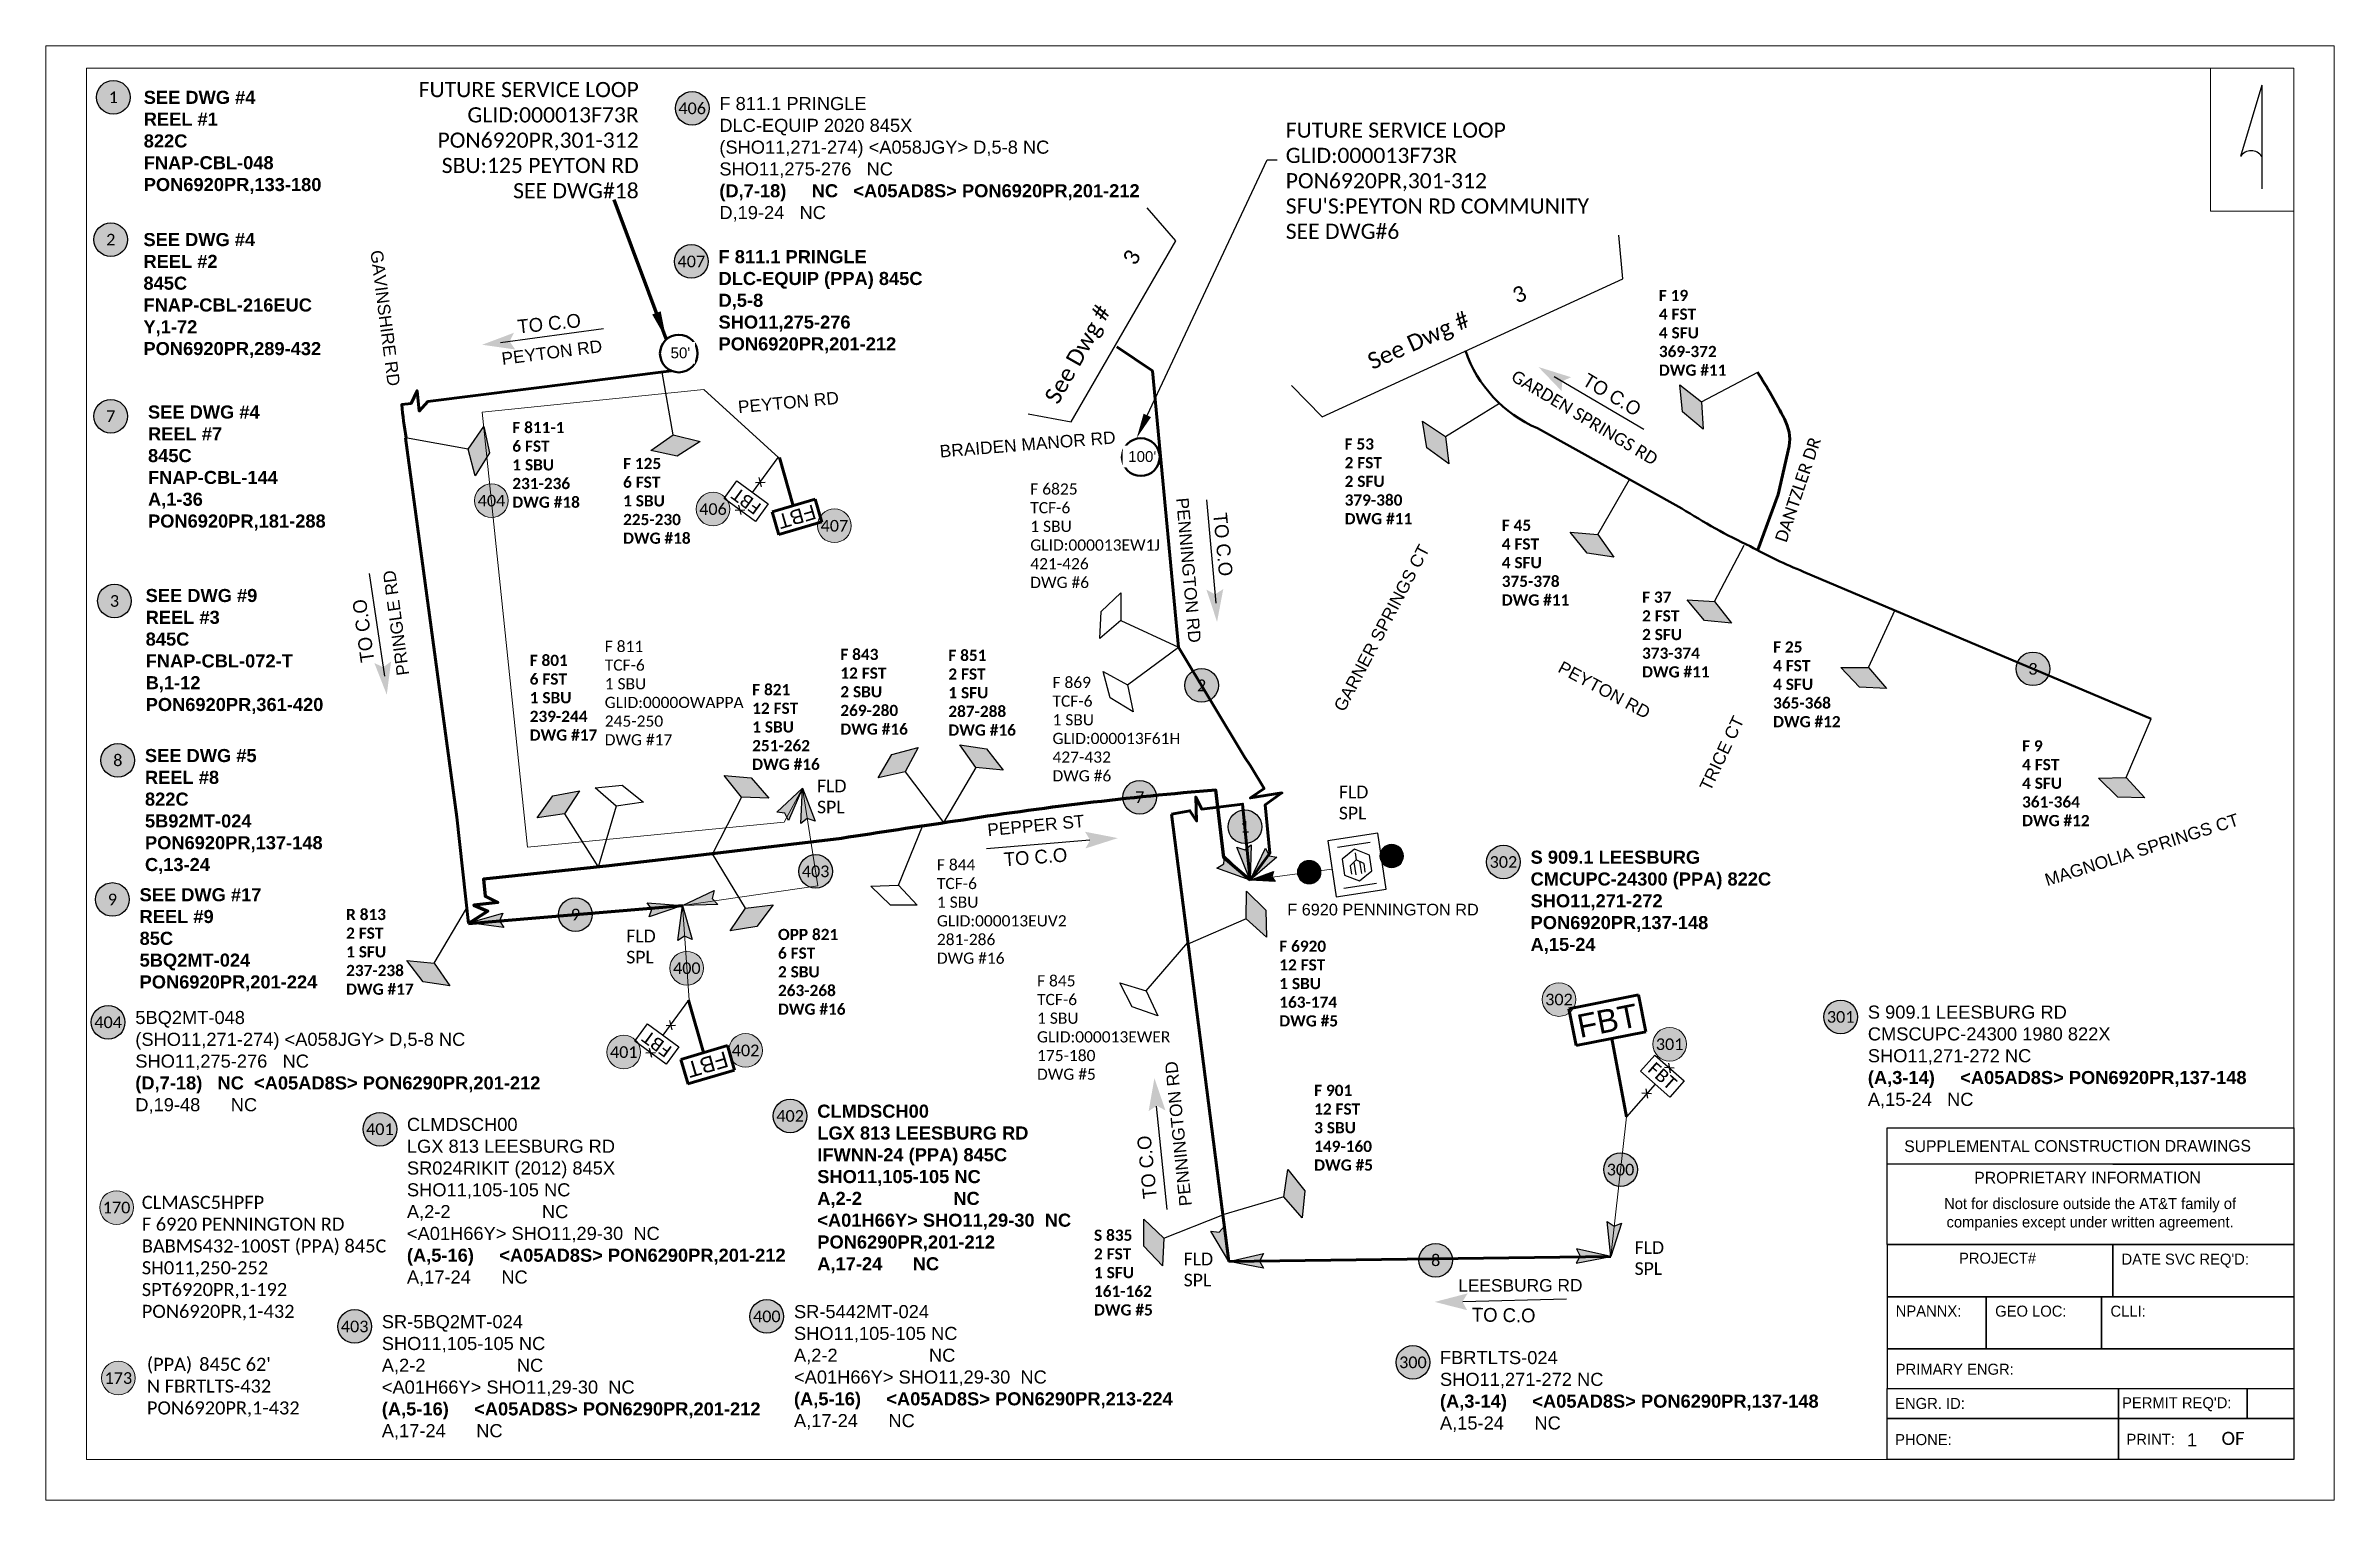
# Paper-space layout '2' of a CAD drawing. Header units: inches. Extents: x 1.3 to 17.9, y 1 to 11.6.
import ezdxf
from ezdxf import colors
from ezdxf.entities.mleader import LeaderData, LeaderLine
from ezdxf.enums import TextEntityAlignment as Align
from ezdxf.lldxf.tags import DXFTag
from ezdxf.math import Vec2, Vec3

# ---------------------------------------------------------------- set-up
doc = ezdxf.new("R2010")
doc.units = ezdxf.units.IN
doc.header["$MEASUREMENT"] = 0
for name, color, linetype in [('20 loop', 1, 'Continuous'), ('50 loop', 1, 'Continuous'), ('AERIAL CABLE', 5, 'Continuous'), ('CableCallout', 7, 'Continuous'), ('CALLES', 6, 'Continuous'), ('EXIST MH', 20, 'Continuous'), ('FBT.FST', 1, 'Continuous'), ('HOA', 4, 'Continuous'), ('PFP', 1, 'Continuous'), ('SPLICE', 7, 'Continuous'), ('STREET NAMES', 250, 'Continuous')]:
    doc.layers.add(name, color=color, linetype=linetype)
for name, color, linetype, lineweight in [('AERIAL CABLE PROP', 1, 'Continuous', 60), ('BURIED CABLE EX', 32, 'BUR', 30), ('BURIED CABLE PROP', 1, 'BUR', 60), ('cables', 1, 'Continuous', 40), ('F-TEXT', 21, 'Continuous', 30), ('FST PROP', 240, 'Continuous', 50), ('INNERDUCT', 4, 'Continuous', 53), ('INNERDUCT LENGTH', 4, 'Continuous', 53), ('MISC', 7, 'Continuous', 0), ('PFP PRINT', 150, 'Continuous', 0), ('Pole notes', 7, 'Continuous', 0), ('unk 2 (def)', 7, 'Continuous', 0), ('z Level 63', 7, 'Continuous', 0)]:
    doc.layers.add(name, color=color, linetype=linetype, lineweight=lineweight)
doc.styles.add('Annotative', font='arial.ttf')
doc.styles.add('calibri', font='calibri.ttf')
doc.styles.add('Legend', font='calibri.ttf')
doc.styles.add('MtXpl_Courier_New', font='cour.ttf')
doc.styles.add('MtXpl_Stylus_BT', font='stylu.ttf')
doc.styles.add('PROPOSED', font='calibri.ttf')
doc.styles.get("Standard").update_dxf_attribs({"font": 'arial.ttf'})
doc.styles.add('TelcoFixed', font='dgn000.shx', dxfattribs={"height": 108})
tags = doc.linetypes.add('BUR', pattern='A,4.693196,-0.073857,["B",Standard,S=0.5,R=0,X=0,Y=-0.25],-0.553701,4.679246', length=10).pattern_tags.tags
tags[6] = DXFTag(74, 10)
doc.dimstyles.get("Standard").update_dxf_attribs({"dimtxt": 2, "dimasz": 2, "dimexe": 0.18, "dimexo": 0.0625, "dimgap": 0.09, "dimtad": 0, "dimdec": 0, "dimzin": 0, "dimdsep": 46, "dimtxsty": 'Standard', "dimcen": 0.09, "dimadec": 0, "dimazin": 0, "dimtfac": 1, "dimtdec": 0, "dimtofl": 0, "dimtmove": 0, "dimatfit": 3, "dimfxl": 1, "dimtolj": 1, "dimtzin": 0, "dimarcsym": 0})

psp = doc.layouts.new('2')

# ---------------------------------------------------------------- texts
at = {"color": 18, "lineweight": 50, "true_color": 0x000000, "insert": (16.827, 1.509), "char_height": 0.095, "width": 0.754, "attachment_point": 1, "style": 'Annotative'}
psp.add_mtext('1 ', dxfattribs=at)
at = {"layer": 'CableCallout', "lineweight": 70, "char_height": 0.0948, "attachment_point": 1}
for s, insert, width in [('{\\fArial|b1|i0|c0|p34;SEE DWG #4\\PREEL #1\\P822C\\C7;\\PFNAP-CBL-048\\PPON6920PR,133-180}', (2.015, 11.24), 1.279), ('F 811.1 PRINGLE\\PDLC-EQUIP 2020 845X\\P(SHO11,271-274) <A058JGY> D,5-8 NC\\PSHO11,275-276   NC\\P{\\fArial|b1|i0|c0|p34;(D,7-18)     NC   <A05AD8S> PON6920PR,201-212}\\PD,19-24   NC', (6.188, 11.195), 3.04173), ('{\\fArial|b1|i0|c0|p34;SEE DWG #4\\PREEL #2\\P845C\\C7;\\PFNAP-CBL-216EUC\\PY,1-72\\PPON6920PR,289-432}', (2.013, 10.209), 1.279), ('{\\fArial|b1|i0|c0|p34;F 811.1 PRINGLE\\PDLC-EQUIP (PPA) 845C\\PD,5-8\\PSHO11,275-276\\PPON6920PR,201-212}', (6.182, 10.085), 2.5568), ('{\\fArial|b1|i0|c0|p34;SEE DWG #4\\PREEL #7\\P845C\\C7;\\PFNAP-CBL-144\\PA,1-36\\PPON6920PR,181-288}', (2.046, 8.959), 1.279), ('{\\fArial|b1|i0|c0|p34;SEE DWG #9\\PREEL #3\\C7; \\C256;\\P845C\\C7;\\PFNAP-CBL-072-T^JB,1-12\\PPON6920PR,361-420}', (2.029, 7.629), 1.28282), ('{\\fArial|b1|i0|c0|p34;SEE DWG #5\\PREEL #8^J822C\\C7;\\P5B92MT-024\\PPON6920PR,137-148\\PC,13-24}', (2.024, 6.469), 1.279), ('{\\fArial|b1|i0|c0|p34;S 909.1 LEESBURG\\PCMCUPC-24300 (PPA) 822C\\PSHO11,271-272\\PPON6920PR,137-148\\PA,15-24}', (12.069, 5.732), 2.5568), ('{\\fArial|b1|i0|c0|p34;SEE DWG #17\\PREEL #9\\P85C\\C7;\\P5BQ2MT-024\\PPON6920PR,201-224}', (1.985, 5.46), 1.279), ('5BQ2MT-048\\P(SHO11,271-274) <A058JGY> D,5-8 NC\\PSHO11,275-276   NC {\\fArial|b1|i0|c0|p34;\\P(D,7-18)   NC  <A05AD8S> PON6290PR,201-212\\P}D,19-48      NC', (1.954, 4.57), 2.93134), ('S 909.1 LEESBURG RD\\PCMSCUPC-24300 1980 822X\\PSHO11,271-272 NC\\P{\\fArial|b1|i0|c0|p34;(A,3-14)     <A05AD8S> PON6920PR,137-148}\\PA,15-24   NC', (14.514, 4.609), 2.74077), ('{\\fArial|b1|i0|c0|p34;CLMDSCH00\\PLGX 813 LEESBURG RD\\PIFWNN-24 (PPA) 845C\\PSHO11,105-105 NC\\PA,2-2                  NC\\P<A01H66Y> SHO11,29-30  NC\\PPON6290PR,201-212\\PA,17-24      NC}', (6.898, 3.891), 2.74006), ('CLMDSCH00\\PLGX 813 LEESBURG RD\\PSR024RIKIT (2012) 845X\\PSHO11,105-105 NC{\\fArial|b1|i0|c0|p34;\\P}A,2-2                  NC\\P<A01H66Y> SHO11,29-30  NC{\\fArial|b1|i0|c0|p34;\\P(A,5-16)     <A05AD8S> PON6290PR,201-212\\P}A,17-24      NC', (3.923, 3.795), 2.74006), ('SR-5BQ2MT-024\\PSHO11,105-105 NC{\\fArial|b1|i0|c0|p34;\\P}A,2-2                  NC\\P<A01H66Y> SHO11,29-30  NC{\\fArial|b1|i0|c0|p34;\\P(A,5-16)     <A05AD8S> PON6290PR,201-212\\P}A,17-24      NC', (3.741, 2.365), 2.74006), ('SR-5442MT-024\\PSHO11,105-105 NC{\\fArial|b1|i0|c0|p34;\\P}A,2-2                  NC\\P<A01H66Y> SHO11,29-30  NC{\\fArial|b1|i0|c0|p34;\\P(A,5-16)     <A05AD8S> PON6290PR,213-224\\P}A,17-24      NC', (6.729, 2.438), 2.74368), ('FBRTLTS-024\\PSHO11,271-272 NC{\\fArial|b1|i0|c0|p34;\\P(A,3-14)     <A05AD8S> PON6290PR,137-148\\P}A,15-24      NC', (11.412, 2.105), 2.74077)]:
    psp.add_mtext(s, dxfattribs=dict(at, insert=insert, width=width))
at = {"layer": 'CableCallout', "char_height": 0.0948, "attachment_point": 1, "style": 'calibri'}
for s, insert, width in [('CLMASC5HPFP\\PF 6920 PENNINGTON RD\\PBABMS432-100ST (PPA) 845C\\PSH011,250-252\\PSPT6920PR,1-192\\PPON6920PR,1-432', (2.001, 3.23), 1.78888), ("(PPA)^I845C 62' \\PN FBRTLTS-432  \\PPON6920PR,1-432", (2.038, 2.056), 1.9603)]:
    psp.add_mtext(s, dxfattribs=dict(at, insert=insert, width=width))
at = {"layer": 'CALLES', "color": 18, "lineweight": 0, "true_color": 0x000000, "style": 'MtXpl_Stylus_BT'}
for rotation, p in [(5.9071, (4.73, 9.48)), (329.0636, (12.436, 9.113)), (275.4129, (9.768, 8.176)), (97.7404, (3.688, 7.104)), (4.4315, (8.254, 5.618)), (95.8194, (9.361, 3.213)), (359.1529, (11.643, 2.319))]:
    psp.add_text('TO C.O', height=0.1, rotation=rotation, dxfattribs=at).set_placement(p)
at = {"layer": 'F-TEXT', "color": 18, "lineweight": 25, "true_color": 0x000000, "char_height": 0.11, "attachment_point": 1}
for s, insert in [('\\pxqr;{\\fCalibri|b0|i0|c0|p34;FUTURE SERVICE LOOP\\PGLID:000013F73R\\PPON6920PR,301-312\\PSBU:125 PEYTON RD \\PSEE DWG#18}', (2.656, 11.304)), ("\\pxql;{\\fCalibri|b0|i0|c0|p34;FUTURE SERVICE LOOP\\PGLID:000013F73R\\PPON6920PR,301-312\\P\\pq*;SFU'S:PEYTON RD COMMUNITY\\PSEE DWG#6}", (10.294, 11.01))]:
    psp.add_mtext_dynamic_manual_height_columns(s, width=2.94733, gutter_width=0.052, heights=[0], dxfattribs=dict(at, insert=insert))
at = {"layer": 'F-TEXT', "color": 18, "lineweight": 25, "true_color": 0x000000, "char_height": 0.0812, "attachment_point": 1, "style": 'calibri'}
for s, insert in [('{\\fCalibri|b1|i0|c0|p34;F 19\\P4 FST\\P4 SFU\\P369-372\\PDWG #11}', (12.999, 9.797)), ('{\\fCalibri|b1|i0|c0|p34;F 811-1\\P6 FST\\P1 SBU\\P231-236\\PDWG #18}', (4.687, 8.84)), ('{\\fCalibri|b1|i0|c0|p34;F 53\\P2 FST\\P2 SFU\\P379-380\\PDWG #11}', (10.721, 8.72)), ('{\\fCalibri|b1|i0|c0|p34;F 125\\P6 FST\\P1 SBU\\P225-230\\PDWG #18}', (5.49, 8.579)), ('F 6825\\PTCF-6\\P1 SBU\\PGLID:000013EW1J\\P421-426\\PDWG #6', (8.442, 8.394)), ('{\\fCalibri|b1|i0|c0|p34;F 45\\P4 FST\\P4 SFU\\P375-378\\PDWG #11}', (11.86, 8.131)), ('{\\fCalibri|b1|i0|c0|p34;F 37\\P2 FST\\P2 SFU\\P373-374\\PDWG #11}', (12.877, 7.61)), ('{\\fCalibri|b1|i0|c0|p34;F 801\\P6 FST\\P1 SBU\\P239-244\\PDWG #17}', (4.813, 7.152)), ('F 811\\PTCF-6\\P1 SBU\\PGLID:0000OWAPPA\\P245-250\\PDWG #17', (5.357, 7.253)), ('{\\fCalibri|b1|i0|c0|p34;F 843\\P12 FST\\P2 SBU\\P269-280\\PDWG #16}', (7.065, 7.195)), ('{\\fCalibri|b1|i0|c0|p34;F 851\\P2 FST\\P1 SFU\\P287-288\\PDWG #16}', (7.848, 7.188)), ('{\\fCalibri|b1|i0|c0|p34;F 25\\P4 FST\\P4 SFU\\P365-368\\PDWG #12}', (13.827, 7.249)), ('F 869\\PTCF-6\\P1 SBU\\PGLID:000013F61H\\P427-432\\PDWG #6', (8.603, 6.992)), ('{\\fCalibri|b1|i0|c0|p34;F 821\\P12 FST\\P1 SBU\\P251-262\\PDWG #16}', (6.426, 6.94)), ('{\\fCalibri|b1|i0|c0|p34;F 9\\P4 FST\\P4 SFU\\P361-364\\PDWG #12}', (15.632, 6.532)), ('F 844\\PTCF-6\\P1 SBU\\PGLID:000013EUV2\\P281-286\\PDWG #16', (7.765, 5.67)), ('{\\fCalibri|b1|i0|c0|p34;R 813\\P2 FST\\P1 SFU\\P237-238\\PDWG #17}', (3.482, 5.31)), ('{\\fCalibri|b1|i0|c0|p34;OPP 821\\P6 FST\\P2 SBU\\P263-268\\PDWG #16}', (6.613, 5.165)), ('{\\fCalibri|b1|i0|c0|p34;F 6920\\P12 FST\\P1 SBU\\P163-174\\PDWG #5}', (10.247, 5.08)), ('F 845\\PTCF-6\\P1 SBU\\PGLID:000013EWER\\P175-180\\PDWG #5', (8.491, 4.829)), ('{\\fCalibri|b1|i0|c0|p34;F 901\\P12 FST\\P3 SBU\\P149-160\\PDWG #5}', (10.5, 4.035)), ('{\\fCalibri|b1|i0|c0|p34;S 835\\P2 FST\\P1 SFU\\P161-162\\PDWG #5}', (8.904, 2.985))]:
    psp.add_mtext_dynamic_manual_height_columns(s, width=0.51142, gutter_width=0.0255, heights=[0], dxfattribs=dict(at, insert=insert))
at = {"layer": 'F-TEXT', "color": 7, "lineweight": 25, "char_height": 0.0917, "attachment_point": 1, "style": 'PROPOSED'}
for insert in [(6.896, 6.247), (10.679, 6.203), (5.513, 5.159), (12.823, 2.901), (9.554, 2.818)]:
    psp.add_mtext_dynamic_manual_height_columns('FLD\\PSPL', width=0.22951, gutter_width=0.0422, heights=[0], dxfattribs=dict(at, insert=insert))
at = {"layer": 'PFP', "color": 7, "insert": (10.305, 5.347), "char_height": 0.08437, "width": 1.44125, "attachment_point": 1}
psp.add_mtext('F 6920 PENNINGTON RD\\P', dxfattribs=at)
at = {"layer": 'STREET NAMES', "color": 7, "char_height": 0.09, "attachment_point": 1}
for s, width, insert, rotation in [('GAVINSHIRE RD', 1.02088, (3.747, 10.09), 277.3785), ('PEYTON RD', 0.92843, (4.604, 9.342), 7.371), ('PEYTON RD', 0.78488, (6.319, 8.992), 5.3947), ('BRAIDEN MANOR RD', 1.38358, (7.782, 8.671), 4.6259), ('PENNINGTON RD', 1.12284, (9.589, 8.294), 274.9658), ('GARNER SPRINGS CT', 1.37073, (10.638, 6.774), 62.3232), ('PRINGLE RD', 0.92843, (3.851, 6.996), 97.7124), ('PEYTON RD', 0.79969, (12.302, 7.111), 331.7197), ('TRICE CT', 0.60354, (13.29, 6.195), 64.5435), ('PEPPER ST', 1.14011, (8.127, 5.927), 5.3947), ('MAGNOLIA SPRINGS CT', 1.48136, (15.787, 5.56), 17.6194), ('PENNINGTON RD', 1.14011, (9.524, 3.151), 95.7981), ('LEESBURG RD', 1.14011, (11.544, 2.625), 0.116)]:
    psp.add_mtext_dynamic_manual_height_columns(s, width=width, gutter_width=0.127, heights=[0], dxfattribs=dict(at, insert=insert, rotation=rotation))
at = {"layer": 'STREET NAMES', "color": 7, "char_height": 0.09, "attachment_point": 1, "style": 'PROPOSED'}
for s, insert, width, rotation in [('GARDEN SPRINGS RD', (11.966, 9.222), 1.32165, 328.9706), ('DANTZLER DR', (13.838, 7.989), 0.83582, 71.3815)]:
    psp.add_mtext(s, dxfattribs=dict(at, insert=insert, width=width, rotation=rotation))

# ---------------------------------------------------------------- blocks, each defined once
blk = doc.blocks.new('ATTSW_NORTH1')
at = {"layer": 'z Level 63', "color": 0, "linetype": 'Continuous', "lineweight": -2, "ltscale": 800.0016}
for q in [(-1458, -1329), (0, -3559)]:
    blk.add_line((0, 3559), q, dxfattribs=at)
blk.add_arc((-729, -1826), 882, 34.29789, 145.70211, dxfattribs=at)
blk = doc.blocks.new('*U420')
for p, q in [((13.348, 1.853), (13.348, 2.701)), ((13.348, 2.701), (16.296, 2.701)), ((16.296, 2.701), (16.296, 1.853)), ((16.296, 2.436), (13.348, 2.436)), ((14.986, 2.436), (16.296, 2.436)), ((13.348, 1.853), (14.986, 1.853)), ((16.296, 1.853), (13.348, 1.853)), ((13.348, 1.853), (13.348, 1.475)), ((14.986, 1.475), (14.986, 1.853)), ((14.986, 1.853), (16.296, 1.853)), ((14.986, 1.853), (14.986, 1.475)), ((16.296, 1.853), (16.296, 1.475)), ((13.348, 1.475), (14.067, 1.475)), ((13.348, 1.475), (13.348, 1.098)), ((14.986, 1.475), (13.348, 1.475)), ((14.067, 1.098), (14.067, 1.475)), ((14.067, 1.475), (14.902, 1.475)), ((14.067, 1.475), (14.067, 1.098)), ((14.902, 1.475), (14.902, 1.098)), ((14.902, 1.098), (14.902, 1.475)), ((14.902, 1.475), (16.296, 1.475)), ((16.296, 1.475), (14.986, 1.475)), ((16.296, 1.475), (16.296, 1.098)), ((13.348, 1.098), (13.348, 0.811)), ((14.067, 1.098), (13.348, 1.098)), ((13.348, 1.098), (16.296, 1.098)), ((14.902, 1.098), (14.067, 1.098)), ((16.296, 1.098), (14.902, 1.098)), ((16.296, 1.098), (16.296, 0.811)), ((13.348, 0.811), (16.296, 0.811)), ((13.348, 0.592), (13.348, 0.811)), ((13.348, 0.811), (15.025, 0.811)), ((15.025, 0.811), (15.958, 0.811)), ((15.025, 0.811), (15.025, 0.592)), ((15.025, 0.592), (15.025, 0.811)), ((15.958, 0.811), (16.296, 0.811)), ((15.958, 0.592), (15.958, 0.811)), ((15.958, 0.811), (15.958, 0.592)), ((16.296, 0.811), (16.296, 0.592)), ((13.348, 0.295), (13.348, 0.592)), ((13.348, 0.592), (15.025, 0.592)), ((15.025, 0.592), (13.348, 0.592)), ((15.025, 0.592), (15.958, 0.592)), ((16.296, 0.592), (15.025, 0.592)), ((15.025, 0.592), (15.025, 0.295)), ((15.025, 0.295), (15.025, 0.592)), ((15.958, 0.592), (16.296, 0.592)), ((16.296, 0.592), (16.296, 0.295)), ((15.025, 0.295), (13.348, 0.295)), ((16.296, 0.295), (15.025, 0.295))]:
    blk.add_line(p, q)
at = {"layer": 'z Level 63', "color": 7, "linetype": 'Continuous', "lineweight": 0, "flags": 128}
blk.add_lwpolyline([(0, 10.543), (16.59, 10.543), (16.59, 0), (0, 0), (0, 10.543)], dxfattribs=at)
at = {"layer": 'z Level 63', "color": 7, "linetype": 'Continuous', "lineweight": 0}
for points in [[(0.295, 10.38), (16.296, 10.38), (16.296, 1.853), (16.296, 0.295), (13.348, 0.295), (0.295, 0.295)], [(15.694, 10.38), (16.296, 10.38), (16.296, 9.345), (15.694, 9.345)]]:
    blk.add_lwpolyline(points, close=True, dxfattribs=at)
at = {"layer": 'unk 2 (def)', "color": 7, "linetype": 'Continuous', "lineweight": 30, "ltscale": 100, "xscale": 0.0001058182743603506, "yscale": 0.0001058182743603506, "zscale": 0.0001058182743603506}
blk.add_blockref('ATTSW_NORTH1', (16.065, 9.882), dxfattribs=at)
at = {"color": 18, "lineweight": 30, "true_color": 0x000000, "style": 'TelcoFixed'}
for s, p in [('SUPPLEMENTAL CONSTRUCTION DRAWINGS', (13.473, 2.524)), ('PROPRIETARY INFORMATION', (13.981, 2.296))]:
    blk.add_text(s, height=0.085, rotation=0.085, dxfattribs=at).set_placement(p)
at = {"color": 18, "lineweight": 20, "true_color": 0x000000, "style": 'TelcoFixed'}
for s, p in [('PROJECT#', (13.87, 1.715)), ("DATE SVC REQ'D:", (15.048, 1.708)), ('NPANNX:', (13.411, 1.332)), ('GEO LOC:', (14.132, 1.331)), ('CLLI:', (14.968, 1.331)), ('PRIMARY ENGR:', (13.411, 0.91)), ('ENGR. ID:', (13.407, 0.662)), ("PERMIT REQ'D:", (15.052, 0.667)), ('PHONE:', (13.407, 0.4)), ('PRINT:', (15.084, 0.402))]:
    blk.add_text(s, height=0.08, dxfattribs=at).set_placement(p)
at = {"color": 18, "lineweight": 25, "true_color": 0x000000, "insert": (13.371, 2.191), "char_height": 0.08, "width": 2.89823, "attachment_point": 1, "style": 'TelcoFixed'}
blk.add_mtext('\\pxqc;Not for disclosure outside the AT&T family of\\Pcompanies except under written agreement.', dxfattribs=at)
at = {"color": 18, "lineweight": 50, "true_color": 0x000000, "insert": (15.773, 0.496), "char_height": 0.095, "attachment_point": 1, "style": 'calibri'}
blk.add_mtext_dynamic_manual_height_columns('OF', width=0.21385, gutter_width=0.475, heights=[0.103], dxfattribs=at)
at = {"color": 18, "lineweight": 50, "true_color": 0x000000, "style": 'MtXpl_Courier_New', "flags": 10}
blk.add_attdef('PROJECT_#', (13.832, 1.524), '', height=0.085, rotation=0.05, dxfattribs=at)
for tag, p in [('SVC_DATE', (15.237, 1.531)), ('GEO_LOC', (14.15, 1.148)), ('CLLI_REG', (15.293, 1.151)), ('PRIMARY_ENG', (14.521, 0.894)), ('ENGR_ID', (14.055, 0.657)), ('PERMIT_REQ', (16.015, 0.659)), ('PHONE_#', (13.927, 0.392)), ('TOTAL_PG', (15.987, 0.399))]:
    blk.add_attdef(tag, p, '', height=0.085, dxfattribs=at)
blk.add_attdef('NPANNX', text='', height=0.085, dxfattribs=at).set_placement((13.423, 1.242), align=Align.TOP_LEFT)
blk = doc.blocks.new('CCFB')
at = {"linetype": 'Continuous', "lineweight": 0, "true_color": 0xffffff}
h = blk.add_hatch(color=7, dxfattribs=at)
h.dxf.hatch_style = 1
h.paths.add_polyline_path([(-0.122, 0, 1), (0.122, 0, 1)])
at = {"color": 0, "linetype": 'ByBlock', "lineweight": -2}
blk.add_circle((0, 0), 0.122, dxfattribs=at)
at = {"color": 0, "linetype": 'ByBlock', "lineweight": -2, "style": 'PROPOSED'}
blk.add_attdef('CCFN', text='', height=0.0844, dxfattribs=at).set_placement((0, 0), align=Align.MIDDLE_CENTER)
at = {"color": 0, "linetype": 'ByBlock', "lineweight": -2, "flags": 104}
blk.add_attdef('CCFA', text='', height=0.0844, dxfattribs=at).set_placement((0.206, 0.09), align=Align.TOP_LEFT)
blk = doc.blocks.new('PFP')
at = {"layer": 'PFP PRINT', "color": 18, "linetype": 'Continuous', "lineweight": 30, "true_color": 0x000000}
for p, q in [((0.582, 0.545), (-0.614, 0.537)), ((-0.614, 0.537), (-0.607, -0.533)), ((0.589, -0.526), (0.582, 0.545)), ((-0.456, 0.352), (-0.451, -0.346)), ((-0.184, 0.299), (-0.352, 0.004)), ((-0.352, 0.004), (-0.18, -0.289)), ((-0.352, 0.004), (-0.352, 0.004)), ((0.056, 0.063), (-0.21, 0.061)), ((0.155, 0.301), (-0.184, 0.299)), ((-0.009, 0.151), (-0.184, 0.15)), ((0.099, 0.005), (-0.009, 0.151)), ((-0.002, -0.138), (0.099, 0.005)), ((0.246, 0.006), (0.099, 0.005)), ((0.327, 0.008), (0.155, 0.301)), ((0.159, -0.287), (0.327, 0.008)), ((0.42, 0.358), (0.425, -0.34)), ((0.055, -0.058), (-0.205, -0.06)), ((-0.002, -0.138), (-0.182, -0.139)), ((-0.18, -0.289), (0.159, -0.287)), ((-0.607, -0.533), (0.589, -0.526))]:
    blk.add_line(p, q, dxfattribs=at)
at = {"layer": 'PFP PRINT', "color": 18, "linetype": 'Continuous', "lineweight": 0, "true_color": 0x000000}
blk.add_line((0.298, -0.488), (0.298, -0.488), dxfattribs=at)
blk = doc.blocks.new('*U416')
at = {"linetype": 'Continuous', "lineweight": 0, "true_color": 0xffffff}
h = blk.add_hatch(color=7, dxfattribs=at)
h.dxf.hatch_style = 1
h.paths.add_polyline_path([(-0.122, 0, 1), (0.122, 0, 1)])
at = {"color": 0, "linetype": 'ByBlock', "lineweight": -2}
blk.add_circle((0, 0), 0.122, dxfattribs=at)
at = {"color": 0, "linetype": 'ByBlock', "lineweight": -2, "style": 'PROPOSED'}
blk.add_attdef('CCFN', text='', height=0.0844, dxfattribs=at).set_placement((0, 0), align=Align.MIDDLE_CENTER)
at = {"color": 0, "linetype": 'ByBlock', "lineweight": -2, "flags": 104}
blk.add_attdef('CCFA', text='', height=0.0844, dxfattribs=at).set_placement((0.206, 0.09), align=Align.TOP_LEFT)
blk = doc.blocks.new('*U406')
at = {"layer": 'Pole notes', "linetype": 'Continuous'}
blk.add_hatch(color=32, dxfattribs=at).paths.add_polyline_path([(-2.44, 3.03), (0, 0), (-3.45, 1.8), (-2.61, 2.16)])
at = {"layer": 'Pole notes', "color": 32, "linetype": 'Continuous', "lineweight": 30, "flags": 128}
blk.add_lwpolyline([(-2.44, 3.03), (0, 0), (-3.45, 1.8), (-2.61, 2.16), (-2.44, 3.03)], dxfattribs=at)
blk = doc.blocks.new('*U407')
at = {"layer": 'Pole notes', "linetype": 'Continuous'}
blk.add_hatch(color=1, dxfattribs=at).paths.add_polyline_path([(5.44, -3.37), (0, 0), (6.33, -0.91), (5.22, -1.93)])
at = {"layer": 'Pole notes', "color": 1, "linetype": 'Continuous', "lineweight": 30, "flags": 128}
blk.add_lwpolyline([(5.44, -3.37), (0, 0), (6.33, -0.91), (5.22, -1.93), (5.44, -3.37)], dxfattribs=at)
blk = doc.blocks.new('*U408')
at = {"layer": 'Pole notes', "linetype": 'Continuous'}
blk.add_hatch(color=1, dxfattribs=at).paths.add_polyline_path([(1.06, -6.31), (0, 0), (3.5, -5.36), (1.99, -5.2)])
at = {"layer": 'Pole notes', "color": 1, "linetype": 'Continuous', "lineweight": 30, "flags": 128}
blk.add_lwpolyline([(1.06, -6.31), (0, 0), (3.5, -5.36), (1.99, -5.2), (1.06, -6.31)], dxfattribs=at)
blk = doc.blocks.new('*U409')
at = {"layer": 'Pole notes', "linetype": 'Continuous'}
blk.add_hatch(color=1, dxfattribs=at).paths.add_polyline_path([(-3.96, -5.03), (0, 0), (-1.61, -6.19), (-2.5, -4.97)])
at = {"layer": 'Pole notes', "color": 1, "linetype": 'Continuous', "lineweight": 30, "flags": 128}
blk.add_lwpolyline([(-3.96, -5.03), (0, 0), (-1.61, -6.19), (-2.5, -4.97), (-3.96, -5.03)], dxfattribs=at)
blk = doc.blocks.new('A$C4d26874f')
at = {"linetype": 'ByBlock', "lineweight": 35}
h = blk.add_hatch(color=7, dxfattribs=at)
h.dxf.hatch_style = 1
h.paths.add_polyline_path([(0.512, 0.259), (0.456, 0.067), (0.565, -0.101), (0.611, 0.09)])
at = {"layer": 'HOA', "color": 7, "lineweight": 30}
blk.add_lwpolyline([(0.456, 0.067), (0.512, 0.259), (0.611, 0.09), (0.565, -0.101), (0.456, 0.067), (0, 0)], dxfattribs=at)
blk = doc.blocks.new('*U410')
at = {"linetype": 'ByBlock', "lineweight": 35}
h = blk.add_hatch(color=7, dxfattribs=at)
h.dxf.hatch_style = 1
h.paths.add_polyline_path([(0.567, 0.092), (0.455, -0.074), (0.508, -0.267), (0.61, -0.099)])
at = {"layer": 'HOA', "color": 7, "lineweight": 30}
blk.add_lwpolyline([(0.455, -0.074), (0.567, 0.092), (0.61, -0.099), (0.508, -0.267), (0.455, -0.074), (0, 0)], dxfattribs=at)
blk = doc.blocks.new('*U411')
at = {"linetype": 'ByBlock', "lineweight": 35}
h = blk.add_hatch(color=7, dxfattribs=at)
h.dxf.hatch_style = 1
h.paths.add_polyline_path([(0.356, 0.45), (0.386, 0.252), (0.555, 0.146), (0.517, 0.339)])
at = {"layer": 'HOA', "color": 7, "lineweight": 30}
blk.add_lwpolyline([(0.386, 0.252), (0.356, 0.45), (0.517, 0.339), (0.555, 0.146), (0.386, 0.252), (0, 0)], dxfattribs=at)
blk = doc.blocks.new('*U412')
at = {"color": 92, "lineweight": 30}
blk.add_lwpolyline([(20.74, -6.88), (20.64, -3.13), (3.58, 2.37), (1.31, -0.61)], dxfattribs=at)
at = {"color": 92, "lineweight": 30, "style": 'Legend'}
blk.add_text('See Dwg #', height=1.415, rotation=162.61, dxfattribs=at).set_placement((19.48, -4.54))
at = {"lineweight": 0, "style": 'Legend'}
blk.add_attdef('DWG', (6.45, -0.55), '', height=1.35, rotation=162.61, dxfattribs=at)
blk = doc.blocks.new('*U413')
at = {"color": 92, "lineweight": 30}
blk.add_lwpolyline([(19.27, -15.92), (21.35, -12.8), (4.36, 9.91), (0.78, 8.79)], dxfattribs=at)
at = {"color": 92, "lineweight": 30, "style": 'Legend'}
blk.add_text('See Dwg #', height=1.415, rotation=126.2864, dxfattribs=at).set_placement((16.51, -9.43))
at = {"lineweight": 0, "style": 'Legend'}
blk.add_attdef('DWG', (8.37, 1.5), '', height=1.35, rotation=126.2864, dxfattribs=at)
blk = doc.blocks.new('*U400')
at = {"layer": 'HOA', "color": 7, "lineweight": 30}
blk.add_lwpolyline([(-0.302, -0.349), (-0.219, -0.531), (-0.404, -0.467), (-0.494, -0.293), (-0.302, -0.349), (0, 0)], dxfattribs=at)
blk = doc.blocks.new('*U401')
at = {"layer": 'HOA', "color": 7, "lineweight": 30}
blk.add_lwpolyline([(-0.174, -0.427), (-0.037, -0.573), (-0.232, -0.572), (-0.374, -0.436), (-0.174, -0.427), (0, 0)], dxfattribs=at)
blk = doc.blocks.new('*U402')
at = {"linetype": 'ByBlock', "lineweight": 35}
h = blk.add_hatch(color=7, dxfattribs=at)
h.dxf.hatch_style = 1
h.paths.add_polyline_path([(-0.562, 0.115), (-0.399, 0.231), (-0.38, 0.43), (-0.535, 0.309)])
at = {"layer": 'HOA', "color": 7, "lineweight": 30}
blk.add_lwpolyline([(-0.399, 0.231), (-0.562, 0.115), (-0.535, 0.309), (-0.38, 0.43), (-0.399, 0.231), (0, 0)], dxfattribs=at)
blk = doc.blocks.new('*U403')
at = {"layer": 'HOA', "color": 7, "lineweight": 30}
blk.add_lwpolyline([(-0.37, -0.274), (-0.329, -0.47), (-0.496, -0.368), (-0.546, -0.178), (-0.37, -0.274), (0, 0)], dxfattribs=at)
blk = doc.blocks.new('*U404')
at = {"layer": 'HOA', "color": 7, "lineweight": 30}
blk.add_lwpolyline([(-0.419, 0.193), (-0.571, 0.063), (-0.561, 0.258), (-0.418, 0.393), (-0.419, 0.193), (0, 0)], dxfattribs=at)
blk = doc.blocks.new('*U405')
at = {"layer": 'HOA', "color": 7, "lineweight": 30}
blk.add_lwpolyline([(0.13, 0.442), (-0.022, 0.574), (0.173, 0.593), (0.328, 0.471), (0.13, 0.442), (0, 0)], dxfattribs=at)
blk = doc.blocks.new('*U389')
at = {"linetype": 'ByBlock', "lineweight": 35}
h = blk.add_hatch(color=7, dxfattribs=at)
h.dxf.hatch_style = 1
h.paths.add_polyline_path([(-0.047, -0.572), (-0.182, -0.424), (-0.382, -0.429), (-0.243, -0.568)])
at = {"layer": 'HOA', "color": 7, "lineweight": 30}
blk.add_lwpolyline([(-0.182, -0.424), (-0.047, -0.572), (-0.243, -0.568), (-0.382, -0.429), (-0.182, -0.424), (0, 0)], dxfattribs=at)
blk = doc.blocks.new('100 loop')
at = {"layer": '20 loop', "lineweight": 50}
blk.add_circle((0.03, 0.17), 7.96, dxfattribs=at)
at = {"layer": '20 loop', "lineweight": 50, "insert": (-5.31, 2.69), "char_height": 4.563, "width": 3.8729, "attachment_point": 1, "bg_fill": 2}
blk.add_mtext("100'", dxfattribs=at)
blk = doc.blocks.new('RFBT')
at = {"layer": 'FBT.FST', "color": 18, "lineweight": 30, "true_color": 0x000000}
for points in [[(2521678.1, 1409060), (2521683.2, 1409054.8)], [(2521682.6, 1409060.7), (2521678.6, 1409054.6)], [(2521697.1, 1409059.1), (2521730.3, 1409062.4)], [(2521704.2, 1409062.6), (2521709.3, 1409057.3)], [(2521708.7, 1409063.2), (2521704.7, 1409057.1)]]:
    blk.add_lwpolyline(points, dxfattribs=at)
blk.add_lwpolyline([(2521682, 1409042.7), (2521679.1, 1409072.4), (2521695.7, 1409074), (2521698.6, 1409044.3)], close=True, dxfattribs=at)
at = {"layer": 'FBT.FST', "color": 18, "lineweight": 30, "true_color": 0x000000, "insert": (2521688.8, 1409058.3), "char_height": 10, "attachment_point": 5, "rotation": 95.5516, "style": 'Legend'}
blk.add_mtext_dynamic_manual_height_columns('\\pxqc;FBT', width=33.003, gutter_width=1, heights=[15.7], dxfattribs=at)
blk = doc.blocks.new('f')
at = {"layer": 'FBT.FST', "lineweight": 60}
for p, q in [((1588178.4, 1107839.03), (1588188.54, 1107850.19)), ((1588188.5, 1107850.12), (1588209.57, 1107830.98)), ((1588199.47, 1107819.89), (1588178.4, 1107839.03)), ((1588167.43, 1107805.78), (1588189.18, 1107829.24)), ((1588209.61, 1107831.05), (1588199.47, 1107819.89))]:
    blk.add_line(p, q, dxfattribs=at)
at = {"layer": 'FBT.FST', "lineweight": 60, "width": 0.99289}
blk.add_text('FBT', height=9.318, rotation=317.76266, dxfattribs=at).set_placement((1588181.75, 1107839.59))
blk = doc.blocks.new('*U392')
at = {"layer": 'Pole notes', "linetype": 'Continuous'}
blk.add_hatch(color=1, dxfattribs=at).paths.add_polyline_path([(6.36, 0.73), (0, 0), (5.53, 3.21), (5.29, 1.72)])
at = {"layer": 'Pole notes', "color": 1, "linetype": 'Continuous', "lineweight": 30, "flags": 128}
blk.add_lwpolyline([(6.36, 0.73), (0, 0), (5.53, 3.21), (5.29, 1.72), (6.36, 0.73)], dxfattribs=at)
blk = doc.blocks.new('*U395')
at = {"layer": 'Pole notes', "linetype": 'Continuous'}
blk.add_hatch(color=1, dxfattribs=at).paths.add_polyline_path([(-6.23, -1.46), (0, 0), (-5.12, -3.83), (-5.06, -2.32)])
at = {"layer": 'Pole notes', "color": 1, "linetype": 'Continuous', "lineweight": 30, "flags": 128}
blk.add_lwpolyline([(-6.23, -1.46), (0, 0), (-5.12, -3.83), (-5.06, -2.32), (-6.23, -1.46)], dxfattribs=at)
blk = doc.blocks.new('*U396')
at = {"layer": 'Pole notes', "linetype": 'Continuous'}
blk.add_hatch(color=1, dxfattribs=at).paths.add_polyline_path([(-0.41, 6.38), (0, 0), (-2.93, 5.68), (-1.45, 5.37)])
at = {"layer": 'Pole notes', "color": 1, "linetype": 'Continuous', "lineweight": 30, "flags": 128}
blk.add_lwpolyline([(-0.41, 6.38), (0, 0), (-2.93, 5.68), (-1.45, 5.37), (-0.41, 6.38)], dxfattribs=at)
blk = doc.blocks.new('*U397')
at = {"layer": 'Pole notes', "linetype": 'Continuous'}
blk.add_hatch(color=1, dxfattribs=at).paths.add_polyline_path([(2.02, -6.07), (0, 0), (4.28, -4.75), (2.77, -4.83)])
at = {"layer": 'Pole notes', "color": 1, "linetype": 'Continuous', "lineweight": 30, "flags": 128}
blk.add_lwpolyline([(2.02, -6.07), (0, 0), (4.28, -4.75), (2.77, -4.83), (2.02, -6.07)], dxfattribs=at)
blk = doc.blocks.new('*U393')
at = {"layer": 'Pole notes', "linetype": 'Continuous'}
blk.add_hatch(color=1, dxfattribs=at).paths.add_polyline_path([(-6.4, -0.03), (0, 0), (-5.85, -2.59), (-5.45, -1.13)])
at = {"layer": 'Pole notes', "color": 1, "linetype": 'Continuous', "lineweight": 30, "flags": 128}
blk.add_lwpolyline([(-6.4, -0.03), (0, 0), (-5.85, -2.59), (-5.45, -1.13), (-6.4, -0.03)], dxfattribs=at)
blk = doc.blocks.new('*U394')
at = {"layer": 'Pole notes', "linetype": 'Continuous'}
blk.add_hatch(color=1, dxfattribs=at).paths.add_polyline_path([(-0.72, -6.36), (0, 0), (1.89, -6.11), (0.48, -5.54)])
at = {"layer": 'Pole notes', "color": 1, "linetype": 'Continuous', "lineweight": 30, "flags": 128}
blk.add_lwpolyline([(-0.72, -6.36), (0, 0), (1.89, -6.11), (0.48, -5.54), (-0.72, -6.36)], dxfattribs=at)
blk = doc.blocks.new('*U390')
at = {"layer": 'Pole notes', "linetype": 'Continuous'}
blk.add_hatch(color=1, dxfattribs=at).paths.add_polyline_path([(-0.72, -6.36), (0, 0), (1.89, -6.11), (0.48, -5.54)])
at = {"layer": 'Pole notes', "color": 1, "linetype": 'Continuous', "lineweight": 30, "flags": 128}
blk.add_lwpolyline([(-0.72, -6.36), (0, 0), (1.89, -6.11), (0.48, -5.54), (-0.72, -6.36)], dxfattribs=at)
blk = doc.blocks.new('*U391')
at = {"layer": 'Pole notes', "linetype": 'Continuous'}
blk.add_hatch(color=1, dxfattribs=at).paths.add_polyline_path([(-6.38, -0.41), (0, 0), (-5.69, -2.93), (-5.37, -1.45)])
at = {"layer": 'Pole notes', "color": 1, "linetype": 'Continuous', "lineweight": 30, "flags": 128}
blk.add_lwpolyline([(-6.38, -0.41), (0, 0), (-5.69, -2.93), (-5.37, -1.45), (-6.38, -0.41)], dxfattribs=at)
blk = doc.blocks.new('*U398')
at = {"layer": 'Pole notes', "linetype": 'Continuous'}
blk.add_hatch(color=1, dxfattribs=at).paths.add_polyline_path([(3.73, 5.2), (0, 0), (1.33, 6.26), (2.28, 5.08)])
at = {"layer": 'Pole notes', "color": 1, "linetype": 'Continuous', "lineweight": 30, "flags": 128}
blk.add_lwpolyline([(3.73, 5.2), (0, 0), (1.33, 6.26), (2.28, 5.08), (3.73, 5.2)], dxfattribs=at)
blk = doc.blocks.new('*U399')
at = {"layer": 'Pole notes', "linetype": 'Continuous'}
blk.add_hatch(color=1, dxfattribs=at).paths.add_polyline_path([(-0.96, 6.32), (0, 0), (-3.41, 5.41), (-1.91, 5.22)])
at = {"layer": 'Pole notes', "color": 1, "linetype": 'Continuous', "lineweight": 30, "flags": 128}
blk.add_lwpolyline([(-0.96, 6.32), (0, 0), (-3.41, 5.41), (-1.91, 5.22), (-0.96, 6.32)], dxfattribs=at)
blk = doc.blocks.new('50 loop')
at = {"layer": '50 loop', "color": 1, "lineweight": 50}
blk.add_circle((-0.06, -0.03), 7.96, dxfattribs=at)
at = {"layer": '50 loop', "color": 1, "lineweight": 60, "insert": (-3.54, 2.54), "char_height": 4.563, "width": 8.0535, "attachment_point": 1, "bg_fill": 2}
blk.add_mtext("50'", dxfattribs=at)

# ---------------------------------------------------------------- hatches: boundary and pattern name
at = {"layer": 'cables', "lineweight": 0, "true_color": 0x000000}
h = psp.add_hatch(color=18, dxfattribs=at)
h.dxf.hatch_style = 1
h.paths.add_polyline_path([(4.468, 9.399), (4.708, 9.365), (4.668, 9.423)])
h.paths.add_polyline_path([(4.468, 9.399), (4.668, 9.423), (4.699, 9.486)])
h = psp.add_hatch(color=18, dxfattribs=at)
h.dxf.hatch_style = 1
h.paths.add_polyline_path([(12.126, 9.238), (12.294, 9.063), (12.298, 9.134)])
h.paths.add_polyline_path([(12.126, 9.238), (12.298, 9.134), (12.362, 9.164)])
h = psp.add_hatch(color=18, dxfattribs=at)
h.dxf.hatch_style = 1
h.paths.add_polyline_path([(9.796, 7.39), (9.841, 7.628), (9.781, 7.59)])
h.paths.add_polyline_path([(9.796, 7.39), (9.781, 7.59), (9.719, 7.624)])
h = psp.add_hatch(color=18, dxfattribs=at)
h.dxf.hatch_style = 1
h.paths.add_polyline_path([(3.777, 6.862), (3.808, 7.103), (3.751, 7.062)])
h.paths.add_polyline_path([(3.777, 6.862), (3.751, 7.062), (3.687, 7.092)])
h = psp.add_hatch(color=18, dxfattribs=at)
h.dxf.hatch_style = 1
h.paths.add_polyline_path([(9.077, 5.823), (8.839, 5.869), (8.876, 5.809)])
h.paths.add_polyline_path([(9.077, 5.823), (8.876, 5.809), (8.842, 5.748)])
h = psp.add_hatch(color=18, dxfattribs=at)
h.dxf.hatch_style = 1
h.paths.add_polyline_path([(9.342, 4.083), (9.3, 3.844), (9.359, 3.883)])
h.paths.add_polyline_path([(9.342, 4.083), (9.359, 3.883), (9.422, 3.849)])
h = psp.add_hatch(color=18, dxfattribs=at)
h.dxf.hatch_style = 1
h.paths.add_polyline_path([(11.374, 2.461), (11.609, 2.401), (11.575, 2.463)])
h.paths.add_polyline_path([(11.374, 2.461), (11.575, 2.463), (11.613, 2.523)])

# ---------------------------------------------------------------- linework, layer by layer
at = {"layer": 'AERIAL CABLE PROP', "color": 5}
for points in [[(10.038, 6.346), (9.997, 6.408), (9.517, 7.208), (9.39, 8.541), (9.327, 9.21), (9.069, 9.384)], [(4.37, 5.205), (4.286, 5.975), (3.913, 8.724)], [(9.882, 2.755), (9.466, 5.997)], [(9.882, 2.755), (12.651, 2.789)]]:
    psp.add_lwpolyline(points, dxfattribs=at)
at = {"layer": 'BURIED CABLE EX', "color": 30, "lineweight": 0, "true_color": 0xf26722}
for points in [[(5.92, 5.334), (6.903, 5.476), (6.791, 6.185), (6.659, 5.938), (4.798, 5.757), (4.469, 8.911), (6.075, 9.075), (6.618, 8.579)], [(10.036, 5.519), (10.629, 5.598)], [(5.92, 5.334), (5.968, 4.648)], [(12.651, 2.789), (12.764, 3.803)]]:
    psp.add_lwpolyline(points, dxfattribs=at)
at = {"layer": 'BURIED CABLE PROP', "color": 10, "lineweight": 50, "ltscale": 100}
psp.add_lwpolyline([(16.567, 6.688), (14.048, 7.754, -0.030793), (13.661, 7.938, -0.030693), (13.165, 8.213), (12.119, 8.794, -0.211841), (11.596, 9.357, -0.211841)], format="xyb", dxfattribs=at)
at = {"layer": 'BURIED CABLE PROP', "color": 10, "lineweight": 60, "ltscale": 100}
for points in [[(3.917, 8.725, -0.016516), (3.885, 8.966), (3.953, 8.974), (3.997, 9.066), (4.012, 8.918), (4.074, 8.987), (5.841, 9.209)], [(13.716, 7.913), (13.865, 8.313), (13.944, 8.664, 0.1616), (13.909, 8.861, 0.024364), (13.714, 9.201)]]:
    psp.add_lwpolyline(points, format="xyb", dxfattribs=at)
for points in [[(10.036, 5.519), (10.179, 5.714), (10.145, 6.065), (10.266, 6.15), (10.038, 6.114), (10.137, 6.182), (10.038, 6.346)], [(9.466, 5.997), (9.599, 6.021), (9.648, 5.947), (9.642, 6.12), (9.685, 6.033), (9.981, 6.069), (10.037, 5.519)]]:
    psp.add_lwpolyline(points, dxfattribs=at)
at = {"layer": 'BURIED CABLE PROP', "color": 10, "lineweight": 70, "ltscale": 12}
psp.add_lwpolyline([(10.036, 5.519), (9.845, 5.68), (9.787, 6.171, 0.018449), (7.897, 5.945, 0.002113), (7.074, 5.821), (5.89, 5.681), (5.386, 5.621), (4.477, 5.525), (4.49, 5.403), (4.582, 5.357), (4.408, 5.336), (4.509, 5.294), (4.37, 5.205)], format="xyb", dxfattribs=at)
psp.add_lwpolyline([(4.37, 5.205), (5.92, 5.334)], dxfattribs=at)
at = {"layer": 'FST PROP', "color": 18, "linetype": 'Continuous', "lineweight": 25, "ltscale": 10, "true_color": 0x000000}
for p, q in [((5.348, 9.515), (4.602, 9.414)), ((12.891, 8.786), (12.241, 9.167)), ((9.719, 8.275), (9.787, 7.525)), ((3.65, 7.741), (3.76, 6.997)), ((8.124, 5.747), (8.874, 5.811)), ((9.434, 3.132), (9.358, 3.881)), ((12.329, 2.481), (11.577, 2.461))]:
    psp.add_line(p, q, dxfattribs=at)

# ---------------------------------------------------------------- block references
at = {"color": 18, "true_color": 0x000000}
for p, values in [((1.795, 11.193), {'CCFN': '1'}), ((5.991, 11.113), {'CCFN': '406'}), ((1.776, 10.161), {'CCFN': '2'}), ((5.985, 10.003), {'CCFN': '407'}), ((1.776, 8.881), {'CCFN': '7'}), ((1.803, 7.542), {'CCFN': '3'}), ((15.711, 7.05), {'CCFN': '3'}), ((9.684, 6.93), {'CCFN': '2'}), ((1.827, 6.387), {'CCFN': '8'}), ((9.235, 6.119), {'CCFN': '7'}), ((9.998, 5.905), {'CCFN': '1'}), ((6.886, 5.582), {'CCFN': '403'}), ((11.872, 5.65), {'CCFN': '302'}), ((1.788, 5.378), {'CCFN': '9'}), ((5.145, 5.269), {'CCFN': '9'}), ((14.317, 4.527), {'CCFN': '301'}), ((1.757, 4.488), {'CCFN': '404'}), ((3.727, 3.713), {'CCFN': '401'}), ((6.701, 3.809), {'CCFN': '402'}), ((12.721, 3.42), {'CCFN': '300'}), ((11.381, 2.763), {'CCFN': '8'}), ((3.544, 2.283), {'CCFN': '403'}), ((6.532, 2.356), {'CCFN': '400'}), ((11.216, 2.023), {'CCFN': '300'})]:
    psp.add_blockref('CCFB', p, dxfattribs=at).add_auto_attribs(values)
at = {"color": 18, "lineweight": 0, "true_color": 0x000000, "xscale": 0.7, "yscale": 0.7, "zscale": 0.7}
for p, values in [((10.464, 5.576), {'CCFN': '173'}), ((11.062, 5.693), {'CCFN': '170'})]:
    psp.add_blockref('*U416', p, dxfattribs=at).add_auto_attribs(values)
at = {"color": 18, "lineweight": 0, "true_color": 0x000000}
for p, values in [((1.818, 3.145), {'CCFN': '170'}), ((1.831, 1.909), {'CCFN': '173'})]:
    psp.add_blockref('*U416', p, dxfattribs=at).add_auto_attribs(values)
at = {"layer": 'AERIAL CABLE', "color": 4, "lineweight": 50}
for p, xscale, yscale, zscale, rotation in [((-1356.812, 22037.047), 0.01139796388274569, 0.01139796388274569, 0.01139796388274569, 238.6445573858944), ((-942.592, -34978.506), 0.01807270393589101, 0.01807270393589101, 0.01807270393589101, 53.53845291382812), ((-1473.334, 23905.073), 0.01236655323468322, 0.01236655323468322, 0.01236655323468322, 238.6445573858944)]:
    psp.add_blockref('f', p, dxfattribs=dict(at, xscale=xscale, yscale=yscale, zscale=zscale, rotation=rotation))
at = {"layer": 'BURIED CABLE EX', "color": 5, "xscale": 0.0466234517059499, "yscale": 0.0466234517059499, "zscale": 0.0466234517059499, "rotation": 227.8465652282028}
psp.add_blockref('*U406', (10.036, 5.519), dxfattribs=at)
at = {"layer": 'CALLES', "lineweight": -3}
for p, xscale, yscale, zscale, rotation in [((-5969.972, -26623.57), 0.00944872710550144, 0.00944872710550144, 0.00944872710550144, 48.1565960065322), ((-5970.62, -26627.505), 0.00944872710550144, 0.00944872710550144, 0.00944872710550144, 48.1565960065322), ((8335.907, 25998.35), 0.009448727105501441, 0.009448727105501441, 0.009448727105501441, 223.0504915344659)]:
    psp.add_blockref('RFBT', p, dxfattribs=dict(at, xscale=xscale, yscale=yscale, zscale=zscale, rotation=rotation))
at = {"layer": 'F-TEXT', "color": 18, "lineweight": 0, "true_color": 0x000000}
for p, values in [((4.536, 8.269), {'CCFN': '404'}), ((6.142, 8.208), {'CCFN': '406'}), ((7.022, 8.087), {'CCFN': '407'}), ((5.952, 4.88), {'CCFN': '400'}), ((12.275, 4.653), {'CCFN': '302'}), ((5.495, 4.272), {'CCFN': '401'}), ((6.378, 4.284), {'CCFN': '402'}), ((13.077, 4.329), {'CCFN': '301'})]:
    psp.add_blockref('*U416', p, dxfattribs=at).add_auto_attribs(values)
at = {"layer": 'INNERDUCT', "color": 6, "lineweight": 70}
for name, p in [('*U404', (9.517, 7.208)), ('*U403', (9.517, 7.208)), ('*U405', (5.31, 5.613)), ('*U401', (7.66, 5.91)), ('*U400', (9.585, 5.066))]:
    psp.add_blockref(name, p, dxfattribs=at)
at = {"layer": 'INNERDUCT LENGTH', "color": 6}
for name, p, rotation in [('A$C4d26874f', (13.717, 9.201), 199.4168081523284), ('*U411', (5.774, 9.201), 246.8794295734904), ('A$C4d26874f', (11.844, 8.976), 203.2204942293357), ('*U410', (3.913, 8.724), 359.0677494910449), ('A$C4d26874f', (12.786, 8.423), 231.7899787367198), ('A$C4d26874f', (13.617, 7.947), 233.9954059102683), ('A$C4d26874f', (14.713, 7.478), 236.7967344041166), ('A$C4d26874f', (16.569, 6.687), 238.41118756372), ('A$C4d26874f', (7.814, 5.937), 118.9619436428159), ('A$C4d26874f', (7.814, 5.937), 51.35865432871411), ('A$C4d26874f', (6.138, 5.71), 54.59642763984527), ('A$C4d26874f', (6.138, 5.71), 54.59642763984527), ('A$C4d26874f', (5.312, 5.609), 114.0924619917982), ('*U389', (6.138, 5.71), 54.59642763984527), ('A$C4d26874f', (4.356, 5.312), 230.957606233783), ('A$C4d26874f', (9.584, 5.053), 15.21920841253151), ('*U402', (9.839, 3.092), 51.66001618172068), ('A$C4d26874f', (9.839, 3.092), 8.023797226230844)]:
    psp.add_blockref(name, p, dxfattribs=dict(at, rotation=rotation))
at = {"layer": 'MISC', "xscale": 0.08455876756216303, "yscale": 0.08455876756216303, "zscale": 0.08455876756216303, "rotation": 257.8756887223124}
for name, p in [('*U413', (11.995, 10.414)), ('*U412', (9.364, 10.49))]:
    psp.add_blockref(name, p, dxfattribs=at).add_auto_attribs({'DWG': '3'})
at = {"layer": 'PFP', "xscale": 0.3431611868472519, "yscale": 0.3431611868472519, "zscale": 0.3431611868472519, "rotation": 98.32570398656092}
psp.add_blockref('PFP', (10.812, 5.632), dxfattribs=at)
at = {"layer": 'SPLICE', "color": 7, "yscale": -0.04, "zscale": -0.04}
for name, p, xscale, rotation in [('*U398', (6.791, 6.185), -0.04, 348.7619951407619), ('*U399', (6.791, 6.185), -0.04, 348.7619951407619), ('*U407', (10.036, 5.519), -0.04, 348.7619951407619), ('*U408', (10.036, 5.519), -0.04, 348.7619951407619), ('*U409', (10.036, 5.519), -0.04, 348.7619951407619), ('*U395', (5.92, 5.334), -0.04, 348.7619951407619), ('*U391', (4.372, 5.209), -0.04, 348.7619951407619), ('*U392', (5.92, 5.334), -0.04, 348.7619951407619), ('*U396', (5.92, 5.334), -0.04, 348.7619951407619), ('*U397', (9.882, 2.755), -0.04, 348.7619951407619), ('*U394', (12.651, 2.789), -0.04, 348.7619951407619), ('*U393', (9.882, 2.755), -0.04, 348.7619951407619), ('*U390', (12.651, 2.789), 0.04, 94.12199729646935)]:
    psp.add_blockref(name, p, dxfattribs=dict(at, xscale=xscale, rotation=rotation))
at = {"layer": 'STREET NAMES', "color": 18, "lineweight": 50, "true_color": 0x000000}
psp.add_blockref('*U420', (1.305, 1.023), dxfattribs=at)

psp.set_redraw_order([(e.dxf.handle, doc.entitydb.next_handle()) for e in psp.query("TEXT MTEXT ATTDEF DIMENSION ARC_DIMENSION")])  # texts and dimensions are drawn at this point

# ---------------------------------------------------------------- next in the draw order: block references
at = {"layer": '50 loop', "color": 1, "lineweight": 30, "xscale": 0.01714285714285714, "yscale": 0.01714285714285714, "zscale": 0.01714285714285714}
psp.add_blockref('50 loop', (5.895, 9.336), dxfattribs=at)
at = {"layer": 'EXIST MH', "lineweight": 50, "xscale": 0.01716784246496893, "yscale": 0.01716784246496893, "zscale": 0.01716784246496893, "rotation": 359.6040079040502}
psp.add_blockref('100 loop', (9.243, 8.582), dxfattribs=at)

# ---------------------------------------------------------------- next in the draw order: leaders
at = {"ltscale": 12}
ml = psp.add_multileader_mtext('Standard', dxfattribs=at)
ml.set_content('', color=256)
ml.set_leader_properties()
ml.build(insert=Vec2(0, 0))
ml.multileader.update_dxf_attribs({"dogleg_length": 0.36, "arrow_head_size": 0.18})
ctx = ml.context
ctx.base_point, ctx.char_height, ctx.arrow_head_size, ctx.landing_gap_size, ctx.plane_origin = Vec3(10.231, 10.74), 0.18, 0.18, 0.09, Vec3(19.425, 5.868)
notes = []
notes.append((ctx, [(1, (1, 1, 0), (10.159, 10.74), (1, 0), 0.0717, [(0, [(9.214, 8.724)], 0, [])])]))
ctx.mtext.insert, ctx.mtext.flow_direction = Vec3(10.321, 10.83), 5
at = {"layer": 'F-TEXT', "color": 18, "lineweight": 25, "true_color": 0x000000}
psp.add_leader([(5.802, 9.443), (5.426, 10.449)], dimstyle='Standard', override={"dimasz": 0.2, "dimlwd": 65533}, dxfattribs=at)
for ctx, leaders in notes:
    for number, flags, end, landing, length, lines in leaders:
        leader = LeaderData()
        leader.index, (leader.has_last_leader_line, leader.has_dogleg_vector, leader.attachment_direction) = number, flags
        leader.last_leader_point, leader.dogleg_vector, leader.dogleg_length = Vec3(end), Vec3(landing), length
        for number, points, colour, breaks in lines:
            line = LeaderLine()
            line.index, line.vertices, line.color, line.breaks = number, Vec3.list(points), colors.encode_raw_color(colour), breaks
            leader.lines.append(line)
        ctx.leaders.append(leader)

doc.saveas('drawing.dxf')
